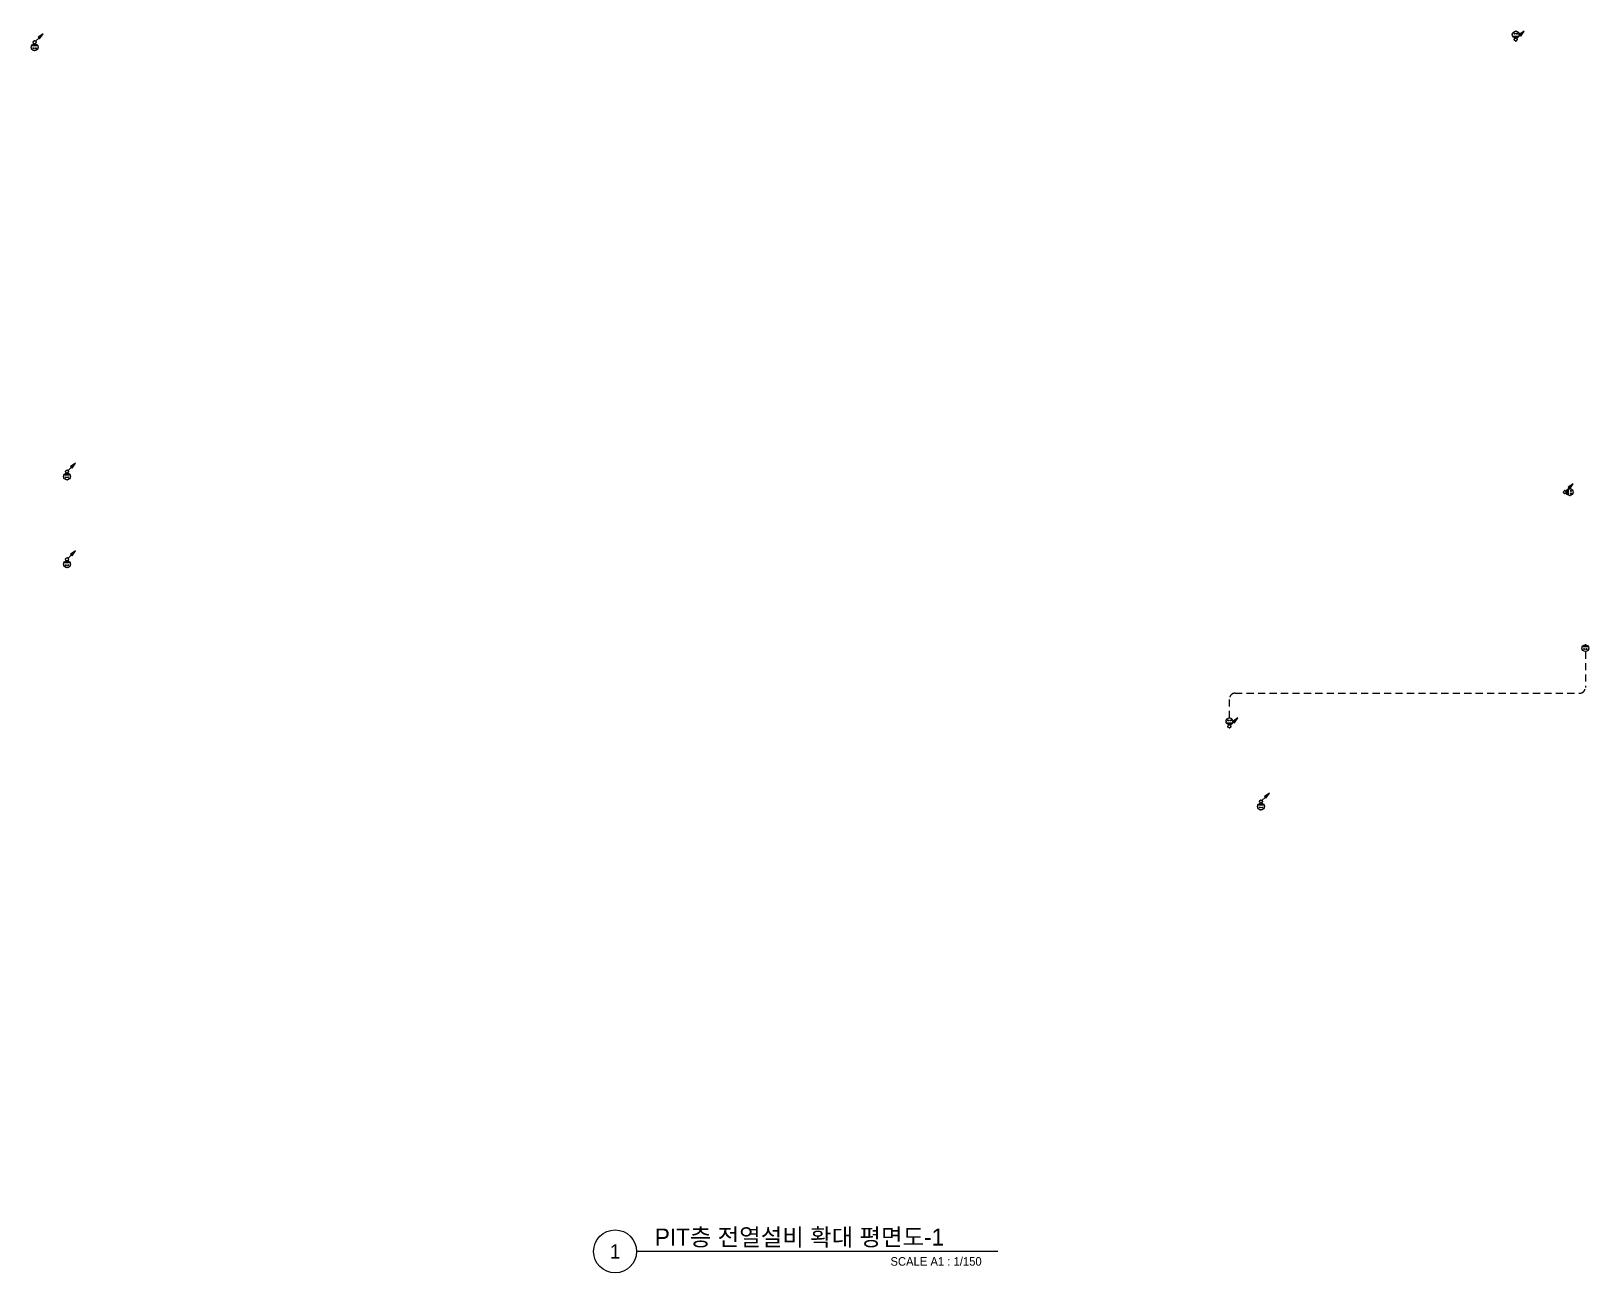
# Model space of a CAD drawing. Header units: millimetres. Extents: x 35956 to 501590, y -530175 to 1059940.
# Drawn here: x 268270 to 349880, y -530175 to -465087 of the extents above; entities that cross this region are included whole.
import ezdxf
from ezdxf.enums import TextEntityAlignment as Align

# ---------------------------------------------------------------- set-up
doc = ezdxf.new("R2010")
doc.units = ezdxf.units.MM
doc.header["$LTSCALE"] = 150
doc.linetypes.add('D2', pattern=[6.5, 2.5, -1.5, 2.5])
for name, color, linetype in [('------06 Receptacle', 6, 'Continuous'), ('-----20 General Symbol', 3, 'Continuous'), ('-----22 Embeded in Floor', 4, 'D2'), ('-----41 Drawing Title', 2, 'Continuous')]:
    doc.layers.add(name, color=color, linetype=linetype)
doc.styles.add('ELEC', font='')
doc.styles.get('ELEC').set_extended_font_data('Dotum')

msp = doc.modelspace()

# ---------------------------------------------------------------- texts
at = {"layer": '-----41 Drawing Title', "color": 2, "style": 'ELEC'}
msp.add_text('PIT층 전열설비 확대 평면도-1', height=900, dxfattribs=at).set_placement((300948, -528750))
at = {"layer": '-----41 Drawing Title', "color": 7, "style": 'ELEC'}
msp.add_text('1', height=750, dxfattribs=at).set_placement((298864, -529050), align=Align.MIDDLE)
at = {"layer": '-----41 Drawing Title', "style": 'ELEC'}
msp.add_text('SCALE A1 : 1/150', height=450, dxfattribs=at).set_placement((318069, -529800), align=Align.RIGHT)

# ---------------------------------------------------------------- blocks, each defined once
blk = doc.blocks.new('B02')
h = blk.add_hatch(color=256)
h.paths.add_polyline_path([(-136, 86, 0.632456), (136, 86)])
h.paths.add_polyline_path([(-75, 193, 1), (-32, 193, 1)])
h.paths.add_polyline_path([(32, 193, 1), (75, 193, 1)])
blk.add_line((-136, 86), (136, 86))
at = {"linetype": 'Continuous'}
blk.add_circle((0, 150), 150, dxfattribs=at)
for centre in [(-54, 193), (54, 193)]:
    blk.add_circle(centre, 21.4)
for p in [(-150, 150), (0, 300), (0, 0), (150, 150)]:
    blk.add_point(p)
blk = doc.blocks.new('O01')
blk.add_hatch(color=256).paths.add_polyline_path([(-149, -218), (-218, -149), (-368, -368)])
blk.add_line((-46, -46), (-184, -184))
blk.add_lwpolyline([(-368, -368), (-149, -218), (-218, -149), (-368, -368)])
blk.add_circle((0, 0), 65)
for p in [(-65, 0), (-65, 0), (0, 65), (0, 65), (65, 0), (65, 0), (0, -65), (0, -65)]:
    blk.add_point(p)

# ---------------------------------------------------------------- linework, layer by layer
at = {"layer": '-----22 Embeded in Floor'}
for p, q in [((349700, -497610), (349700, -499490)), ((331050, -501090), (331050, -500090)), ((331350, -499790), (349400, -499790))]:
    msp.add_line(p, q, dxfattribs=at)
for centre, start, end in [((331350, -500090), 90, 180), ((349400, -499490), 270, 0)]:
    msp.add_arc(centre, 300, start, end, dxfattribs=at)
at = {"layer": '-----41 Drawing Title', "color": 7}
msp.add_line((318911, -529050), (299989, -529050), dxfattribs=at)
msp.add_circle((298864, -529050), 1125, dxfattribs=at)

# ---------------------------------------------------------------- block references
at = {"layer": '------06 Receptacle', "xscale": 1.2, "yscale": 1.2, "zscale": 1.2}
for p, rotation in [((346050, -465450), 359.646272586137), ((268450, -465750), 180), ((270150, -488250), 180), ((348700, -489250), 270), ((270150, -492850), 180), ((349700, -497250), 180), ((332700, -505550), 180)]:
    msp.add_blockref('B02', p, dxfattribs=dict(at, rotation=rotation))
msp.add_blockref('B02', (331050, -501450), dxfattribs=at)
at = {"layer": '-----20 General Symbol', "xscale": 1.2, "yscale": 1.2, "zscale": 1.2, "rotation": 180}
for p in [(346050, -465528), (268450, -465672), (270150, -488172), (348622, -489250), (270150, -492772), (331050, -501528), (332700, -505472)]:
    msp.add_blockref('O01', p, dxfattribs=at)

msp.set_redraw_order([(e.dxf.handle, doc.entitydb.next_handle()) for e in msp.query("TEXT MTEXT ATTDEF DIMENSION ARC_DIMENSION")])  # texts and dimensions are drawn at this point

doc.saveas('drawing.dxf')
